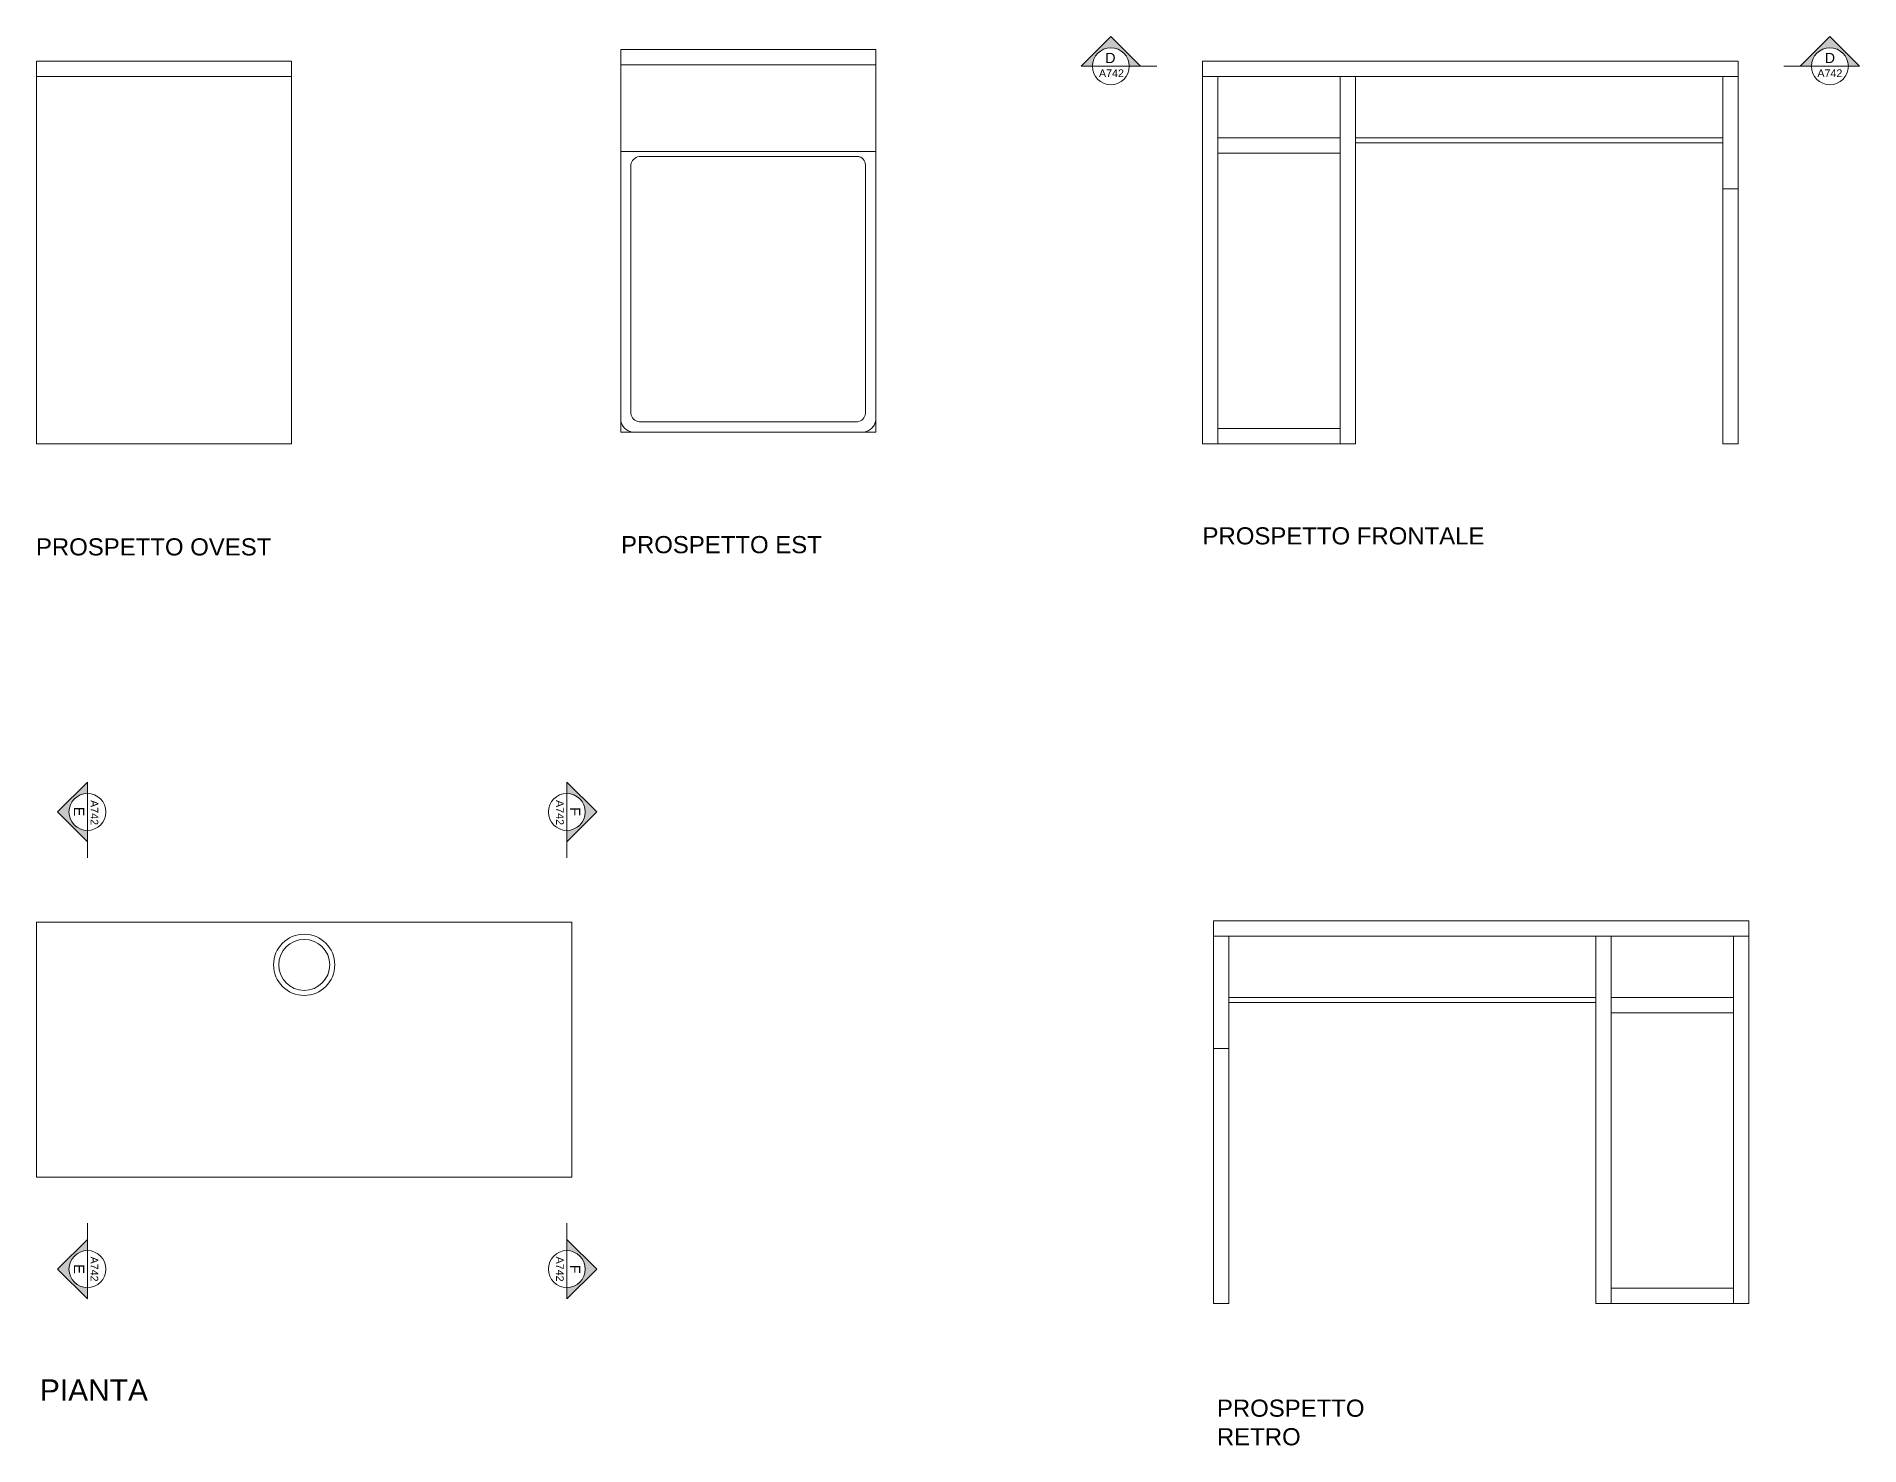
# Model space of a CAD drawing. Header units: centimetres. Extents: x -1003 to 569, y -138 to 1119.
# Drawn here: x 211.4 to 568.9, y 730.9 to 1007.2 of the extents above; entities that cross this region are included whole.
import ezdxf
from ezdxf.enums import TextEntityAlignment as Align

# ---------------------------------------------------------------- set-up
doc = ezdxf.new("R2010")
doc.units = ezdxf.units.CM
doc.header["$MEASUREMENT"] = 0
doc.layers.get('0').update_dxf_attribs({"lineweight": 18})
for name, color, linetype, lineweight in [('A-ANNO-SYMB', 3, 'Continuous', 18), ('linee prospetti', 1, 'Continuous', 18), ('quote', 20, 'Continuous', 5)]:
    doc.layers.add(name, color=color, linetype=linetype, lineweight=lineweight)
doc.styles.add('ARIAL', font='arial.ttf')
doc.styles.get("Standard").update_dxf_attribs({"font": 'arial.ttf'})

msp = doc.modelspace()

# ---------------------------------------------------------------- texts
at = {"layer": 'quote', "attachment_point": 1}
for s, width, insert, char_height in [('PROSPETTO OVEST', 52.7524, (211.29, 908.78), 3.36), ('PROSPETTO EST', 52.7524, (326.02, 909.22), 3.36), ('PROSPETTO FRONTALE', 52.7524, (440.05, 910.94), 3.36), ('PIANTA', 73.0112, (212.07, 743.87), 4.2), ('PROSPETTO\\PRETRO ', 6.6103, (442.87, 739.91), 3.36)]:
    msp.add_mtext_dynamic_manual_height_columns(s, width=width, gutter_width=1, heights=[0], dxfattribs=dict(at, insert=insert, char_height=char_height))

# ---------------------------------------------------------------- blocks, each defined once
blk = doc.blocks.new('SYMBOL')
at = {"layer": 'A-ANNO-SYMB', "linetype": 'Continuous', "lineweight": 20}
h = blk.add_hatch(color=256, dxfattribs=at)
h.dxf.hatch_style = 1
h.paths.add_polyline_path([(11.206, 4.948), (11.316, 4.948, -1), (11.678, 4.948), (11.788, 4.948), (11.497, 5.241)])
at = {"linetype": 'Continuous', "lineweight": 20}
blk.add_line((11.316, 4.948), (11.678, 4.948), dxfattribs=at)
at = {"layer": 'A-ANNO-SYMB', "linetype": 'Continuous', "lineweight": 20}
for p, q in [((11.206, 4.948), (11.497, 5.241)), ((11.788, 4.948), (11.497, 5.241)), ((11.316, 4.948), (11.206, 4.948)), ((11.678, 4.948), (11.788, 4.948))]:
    blk.add_line(p, q, dxfattribs=at)
blk.add_circle((11.497, 4.948), 0.181, dxfattribs=at)
for tag, p in [('TAVOLA', (11.497, 5.08)), ('SEZIONE', (11.497, 4.918))]:
    blk.add_attdef(tag, text='', height=0.1, dxfattribs=at).set_placement(p, align=Align.TOP_CENTER)

# ---------------------------------------------------------------- linework, layer by layer
at = {"layer": 'A-ANNO-SYMB'}
for p, q in [((431.07, 1001.32), (422.07, 1001.32)), ((563.07, 1001.32), (554.07, 1001.32)), ((221.39, 855.12), (221.39, 846.12)), ((315.39, 846.12), (315.39, 855.12)), ((221.39, 765.5), (221.39, 774.5)), ((315.39, 765.5), (315.39, 774.5))]:
    msp.add_line(p, q, dxfattribs=at)
at = {"layer": 'linee prospetti'}
for p, q in [((325.96, 1001.61), (375.96, 1001.61)), ((440.07, 927.32), (440.07, 1002.32)), ((440.07, 1002.32), (545.07, 1002.32)), ((545.07, 1002.32), (545.07, 927.32)), ((211.39, 999.32), (261.39, 999.32)), ((443.07, 999.32), (443.07, 927.32)), ((467.07, 999.32), (467.07, 927.32)), ((470.07, 999.32), (470.07, 927.32)), ((542.07, 999.32), (542.07, 927.32)), ((443.07, 987.32), (467.07, 987.32)), ((470.07, 987.32), (542.07, 987.32)), ((443.07, 984.32), (467.07, 984.32)), ((470.07, 986.32), (542.07, 986.32)), ((542.07, 977.32), (545.07, 977.32)), ((443.07, 930.32), (467.07, 930.32)), ((470.07, 927.32), (440.07, 927.32)), ((542.07, 927.32), (545.07, 927.32)), ((547.2, 833.76), (442.2, 833.76)), ((442.2, 833.76), (442.2, 758.76)), ((547.2, 758.76), (547.2, 833.76)), ((445.2, 830.76), (445.2, 758.76)), ((517.2, 830.76), (517.2, 758.76)), ((520.2, 830.76), (520.2, 758.76)), ((544.2, 830.76), (544.2, 758.76)), ((517.2, 818.76), (445.2, 818.76)), ((544.2, 818.76), (520.2, 818.76)), ((517.2, 817.76), (445.2, 817.76)), ((544.2, 815.76), (520.2, 815.76)), ((445.2, 808.76), (442.2, 808.76)), ((544.2, 761.76), (520.2, 761.76)), ((445.2, 758.76), (442.2, 758.76)), ((517.2, 758.76), (547.2, 758.76))]:
    msp.add_line(p, q, dxfattribs=at)
for points in [[(325.96, 931.89), (325.96, 1004.61), (375.96, 1004.61), (375.96, 931.89)], [(211.39, 929.61), (211.39, 1002.32), (261.39, 1002.32), (261.39, 929.61)], [(440.07, 999.32), (545.07, 999.32)], [(325.96, 984.61), (375.96, 984.61)], [(325.96, 984.61), (325.96, 929.61), (375.96, 929.61), (375.96, 984.61)], [(329.55, 983.61), (372.73, 983.61)], [(211.39, 982.32), (211.39, 927.32), (261.39, 927.32), (261.39, 982.32)], [(327.96, 933.22), (327.96, 981.99)], [(373.96, 982.07), (373.96, 933.22)], [(373.67, 929.61), (328.24, 929.61)], [(372.36, 931.61), (329.55, 931.61)], [(259.11, 927.32), (213.68, 927.32)], [(211.39, 833.5), (316.39, 833.5), (316.39, 783.5), (211.39, 783.5), (211.39, 833.5)], [(547.2, 830.76), (442.2, 830.76)]]:
    msp.add_lwpolyline(points, dxfattribs=at)
for radius in [6, 5]:
    msp.add_circle((263.89, 825.15), radius, dxfattribs=at)
for centre, radius, start, end in [((329.77, 981.8), 1.82, 96.7536, 173.9642), ((372.15, 981.88), 1.82, 353.9642, 71.1748), ((329.77, 933.42), 1.82, 186.0358, 263.2464), ((372.15, 933.42), 1.82, 276.7536, 353.9642), ((328.6, 932.25), 2.67, 187.7207, 262.3215), ((373.32, 932.25), 2.67, 277.6785, 352.2793)]:
    msp.add_arc(centre, radius, start, end, dxfattribs=at)

# ---------------------------------------------------------------- block references
at = {"layer": 'A-ANNO-SYMB', "linetype": 'Continuous', "lineweight": 20}
ref = msp.add_blockref('SYMBOL', (652.01, 902.36), dxfattribs=dict(at, xscale=-20, yscale=20, zscale=20))
ref.add_attrib('SEZIONE', 'D', dxfattribs={"layer": '0', "linetype": 'Continuous', "lineweight": 20, "height": 2, "style": 'ARIAL'}).set_placement((421.99, 1003.96), align=Align.TOP_CENTER)
ref.add_attrib('TAVOLA', 'A742', dxfattribs={"layer": '0', "linetype": 'Continuous', "lineweight": 20, "height": 1.5, "style": 'ARIAL'}).set_placement((422.19, 1000.72), align=Align.TOP_CENTER)
ref = msp.add_blockref('SYMBOL', (333.13, 902.36), dxfattribs=dict(at, xscale=20, yscale=20, zscale=20))
ref.add_attrib('SEZIONE', 'D', dxfattribs={"layer": '0', "linetype": 'Continuous', "lineweight": 20, "height": 2, "style": 'ARIAL'}).set_placement((563.07, 1003.96), align=Align.TOP_CENTER)
ref.add_attrib('TAVOLA', 'A742', dxfattribs={"layer": '0', "linetype": 'Continuous', "lineweight": 20, "height": 1.5, "style": 'ARIAL'}).set_placement((563.07, 1000.72), align=Align.TOP_CENTER)
ref = msp.add_blockref('SYMBOL', (320.35, 625.18), dxfattribs=dict(at, xscale=20, yscale=20, zscale=20, rotation=89.99999999999997))
ref.add_attrib('SEZIONE', 'E', dxfattribs={"layer": '0', "linetype": 'Continuous', "lineweight": 20, "height": 2, "rotation": 270, "style": 'ARIAL'}).set_placement((220.76, 855.2), align=Align.TOP_CENTER)
ref.add_attrib('TAVOLA', 'A742', dxfattribs={"layer": '0', "linetype": 'Continuous', "lineweight": 20, "height": 1.5, "rotation": 270, "style": 'ARIAL'}).set_placement((223.5, 855), align=Align.TOP_CENTER)
ref = msp.add_blockref('SYMBOL', (216.43, 625.18), dxfattribs=dict(at, xscale=-20, yscale=20, zscale=20, rotation=270))
ref.add_attrib('SEZIONE', 'F', dxfattribs={"layer": '0', "linetype": 'Continuous', "lineweight": 20, "height": 2, "rotation": 270, "style": 'ARIAL'}).set_placement((318.03, 855.2), align=Align.TOP_CENTER)
ref.add_attrib('TAVOLA', 'A742', dxfattribs={"layer": '0', "linetype": 'Continuous', "lineweight": 20, "height": 1.5, "rotation": 270, "style": 'ARIAL'}).set_placement((314.79, 855), align=Align.TOP_CENTER)
ref = msp.add_blockref('SYMBOL', (320.35, 995.44), dxfattribs=dict(at, xscale=-20, yscale=20, zscale=20, rotation=90))
ref.add_attrib('SEZIONE', 'E', dxfattribs={"layer": '0', "linetype": 'Continuous', "lineweight": 20, "height": 2, "rotation": 270, "style": 'ARIAL'}).set_placement((220.76, 765.5), align=Align.TOP_CENTER)
ref.add_attrib('TAVOLA', 'A742', dxfattribs={"layer": '0', "linetype": 'Continuous', "lineweight": 20, "height": 1.5, "rotation": 270, "style": 'ARIAL'}).set_placement((223.5, 765.5), align=Align.TOP_CENTER)
ref = msp.add_blockref('SYMBOL', (216.43, 995.44), dxfattribs=dict(at, xscale=20, yscale=20, zscale=20, rotation=270))
ref.add_attrib('SEZIONE', 'F', dxfattribs={"layer": '0', "linetype": 'Continuous', "lineweight": 20, "height": 2, "rotation": 270, "style": 'ARIAL'}).set_placement((318.03, 765.5), align=Align.TOP_CENTER)
ref.add_attrib('TAVOLA', 'A742', dxfattribs={"layer": '0', "linetype": 'Continuous', "lineweight": 20, "height": 1.5, "rotation": 270, "style": 'ARIAL'}).set_placement((314.79, 765.5), align=Align.TOP_CENTER)

msp.set_redraw_order([(e.dxf.handle, doc.entitydb.next_handle()) for e in msp.query("TEXT MTEXT ATTDEF DIMENSION ARC_DIMENSION")])  # texts and dimensions are drawn at this point

doc.saveas('drawing.dxf')
